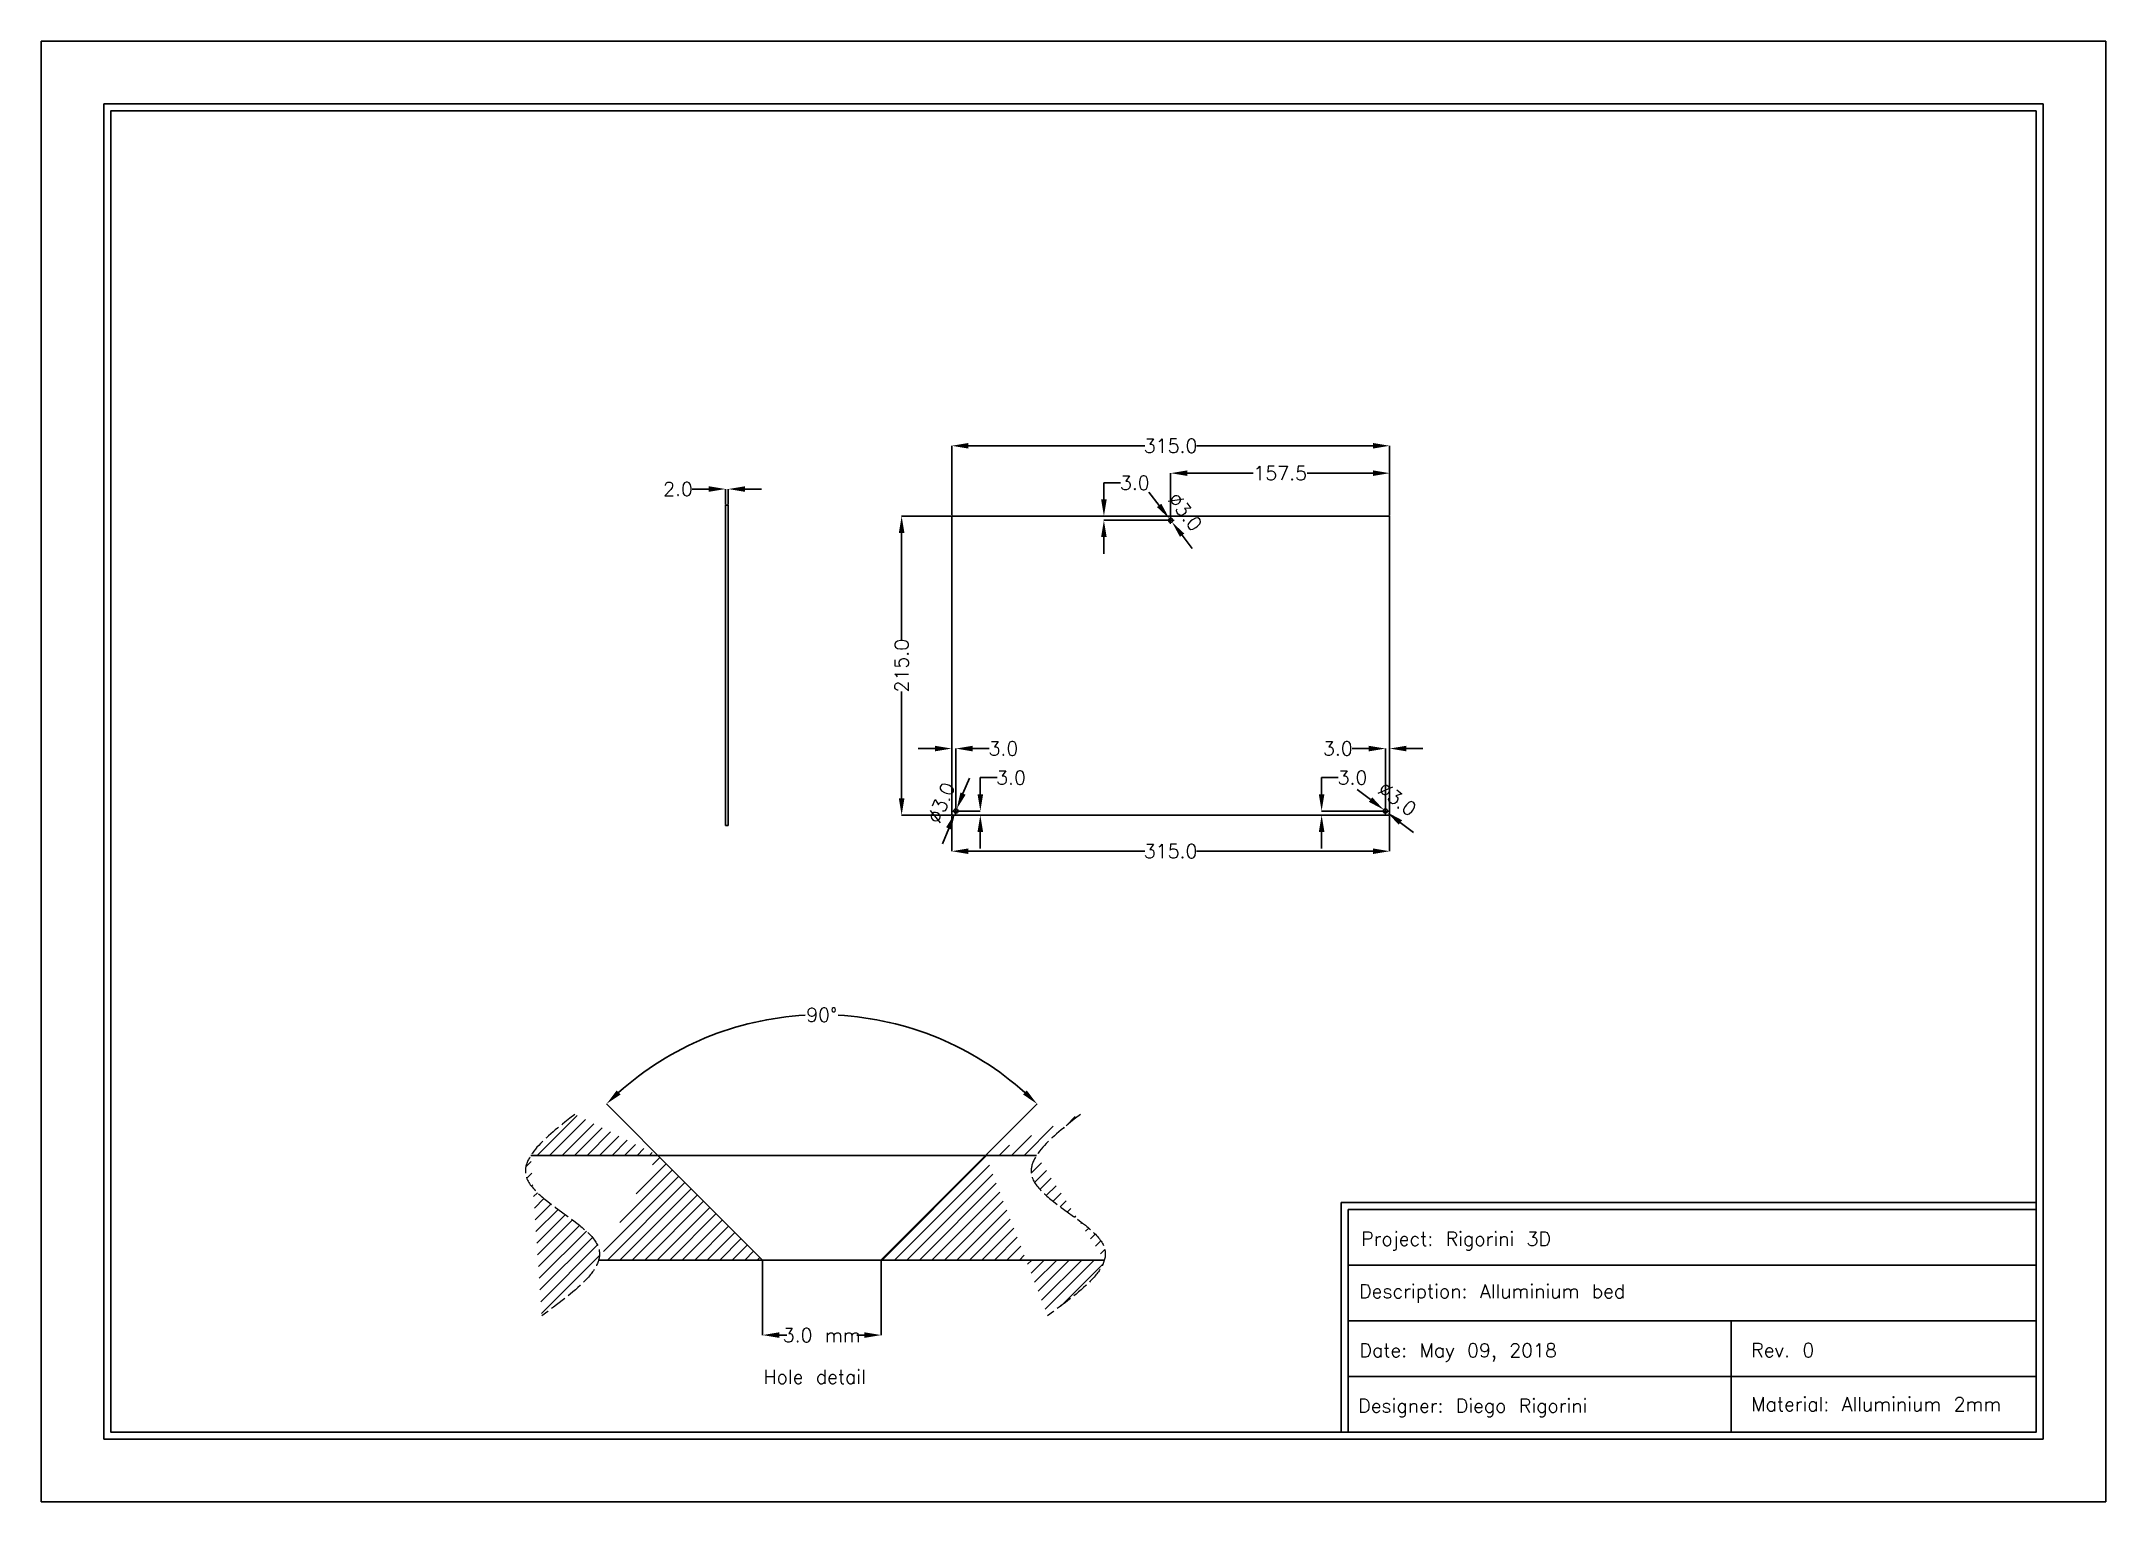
# Model space of a CAD drawing. Header units: millimetres. Extents: x -4601 to 5059, y -189 to 3749.
# Drawn here: x -3135 to -1650, y -189 to 861 of the extents above; entities that cross this region are included whole.
import ezdxf

# ---------------------------------------------------------------- set-up
doc = ezdxf.new("R2010")
doc.units = ezdxf.units.MM
doc.linetypes.add('ISO02W100', pattern=[15, 12, -3])
doc.layers.get('0').update_dxf_attribs({"lineweight": 25})
doc.layers.add('Construction', color=12, linetype='ISO02W100', lineweight=9)
doc.layers.add('DIMENSION', color=150, linetype='Continuous', lineweight=9)
doc.layers.add('NoPrint', color=3, linetype='Continuous', plot=False)
doc.styles.get("Standard").update_dxf_attribs({"font": 'txt.shx', "height": 10})
doc.dimstyles.get("Standard").update_dxf_attribs({"dimscale": 100, "dimtxt": 12, "dimasz": 12, "dimexe": 0, "dimexo": 0.5, "dimgap": 1, "dimtad": 0, "dimtoh": 1, "dimdec": 1, "dimzin": 0, "dimdsep": 46, "dimtxsty": 'Standard', "dimcen": 2.5, "dimadec": 0, "dimazin": 0, "dimtfac": 1, "dimtdec": 4, "dimtofl": 0, "dimtmove": 0, "dimatfit": 3, "dimfxl": 1, "dimtolj": 1, "dimtzin": 0, "dimarcsym": 0})

msp = doc.modelspace()

# ---------------------------------------------------------------- texts
at = {"char_height": 10, "width": 1362.861, "attachment_point": 1}
for s, insert in [('Project: Rigorini 3D', (-2185.46, 4.57)), ('Description: Alluminium bed', (-2186.94, -33.11)), ('Date: May 09, 2018', (-2186.69, -75.56)), ('Rev. 0', (-1904.87, -75.46)), ('Hole detail', (-2615.4, -94.54)), ('Designer: Diego Rigorini', (-2187.57, -115.37)), ('Material: Alluminium 2mm', (-1904.87, -114.32))]:
    msp.add_mtext(s, dxfattribs=dict(at, insert=insert))

# ---------------------------------------------------------------- blocks, each defined once
blk = doc.blocks.new('*D267')
at = {"layer": 'Defpoints', "color": 0}
for p in [(-2480, 519.2), (-2516, 304.2), (-2480, 304.2)]:
    blk.add_point(p, dxfattribs=at)
at = {"layer": 'DIMENSION', "color": 0, "lineweight": -2}
for p, q in [((-2480.5, 519.2), (-2516, 519.2)), ((-2516, 507.2), (-2516, 430.2)), ((-2516, 316.2), (-2516, 393.2)), ((-2480.5, 304.2), (-2516, 304.2))]:
    blk.add_line(p, q, dxfattribs=at)
at = {"layer": 'DIMENSION', "color": 0}
for points in [[(-2514, 507.2), (-2518, 507.2), (-2516, 519.2)], [(-2518, 316.2), (-2514, 316.2), (-2516, 304.2)]]:
    blk.add_solid(points, dxfattribs=at)
at = {"layer": 'DIMENSION', "color": 0, "insert": (-2516, 411.7), "char_height": 10, "attachment_point": 5, "rotation": 90}
blk.add_mtext('\\A1;215.0', dxfattribs=at)
blk = doc.blocks.new('*D268')
at = {"layer": 'Defpoints', "color": 0}
for p in [(-2480, 304.2), (-2165, 304.2), (-2165, 278.3)]:
    blk.add_point(p, dxfattribs=at)
at = {"layer": 'DIMENSION', "color": 0, "lineweight": -2}
for p, q in [((-2480, 303.7), (-2480, 278.3)), ((-2165, 303.7), (-2165, 278.3)), ((-2468, 278.3), (-2341, 278.3)), ((-2177, 278.3), (-2304, 278.3))]:
    blk.add_line(p, q, dxfattribs=at)
at = {"layer": 'DIMENSION', "color": 0}
for points in [[(-2468, 280.3), (-2468, 276.3), (-2480, 278.3)], [(-2177, 276.3), (-2177, 280.3), (-2165, 278.3)]]:
    blk.add_solid(points, dxfattribs=at)
at = {"layer": 'DIMENSION', "color": 0, "insert": (-2322.5, 278.3), "char_height": 10, "attachment_point": 5}
blk.add_mtext('\\A1;315.0', dxfattribs=at)
blk = doc.blocks.new('*D269')
at = {"layer": 'Defpoints', "color": 0}
for p in [(-2477, 352.1), (-2480, 306.7), (-2477, 307.2)]:
    blk.add_point(p, dxfattribs=at)
at = {"layer": 'DIMENSION', "color": 0, "lineweight": -2}
for p, q in [((-2492, 352.1), (-2504, 352.1)), ((-2480, 307.2), (-2480, 352.1)), ((-2477, 307.7), (-2477, 352.1)), ((-2465, 352.1), (-2453, 352.1))]:
    blk.add_line(p, q, dxfattribs=at)
at = {"layer": 'DIMENSION', "color": 0}
for points in [[(-2492, 350.1), (-2492, 354.1), (-2480, 352.1)], [(-2465, 354.1), (-2465, 350.1), (-2477, 352.1)]]:
    blk.add_solid(points, dxfattribs=at)
at = {"layer": 'DIMENSION', "color": 0, "insert": (-2442.8, 352.1), "char_height": 10, "attachment_point": 5}
blk.add_mtext('\\A1;3.0', dxfattribs=at)
blk = doc.blocks.new('*D270')
at = {"layer": 'Defpoints', "color": 0}
for p in [(-2168, 352.1), (-2168, 307.2), (-2165, 307.7)]:
    blk.add_point(p, dxfattribs=at)
at = {"layer": 'DIMENSION', "color": 0, "lineweight": -2}
for p, q in [((-2180, 352.1), (-2192, 352.1)), ((-2168, 307.7), (-2168, 352.1)), ((-2165, 308.2), (-2165, 352.1)), ((-2153, 352.1), (-2141, 352.1))]:
    blk.add_line(p, q, dxfattribs=at)
at = {"layer": 'DIMENSION', "color": 0}
for points in [[(-2180, 350.1), (-2180, 354.1), (-2168, 352.1)], [(-2153, 354.1), (-2153, 350.1), (-2165, 352.1)]]:
    blk.add_solid(points, dxfattribs=at)
at = {"layer": 'DIMENSION', "color": 0, "insert": (-2202.2, 352.1), "char_height": 10, "attachment_point": 5}
blk.add_mtext('\\A1;3.0', dxfattribs=at)
blk = doc.blocks.new('*D271')
at = {"layer": 'Defpoints', "color": 0}
for p in [(-2480.5, 304.2), (-2477, 307.2), (-2459.4, 307.2)]:
    blk.add_point(p, dxfattribs=at)
at = {"layer": 'DIMENSION', "color": 0, "lineweight": -2}
for p, q in [((-2459.4, 331.2), (-2447.4, 331.2)), ((-2459.4, 319.2), (-2459.4, 331.2)), ((-2480, 304.2), (-2459.4, 304.2)), ((-2476.5, 307.2), (-2459.4, 307.2)), ((-2459.4, 292.2), (-2459.4, 280.2))]:
    blk.add_line(p, q, dxfattribs=at)
at = {"layer": 'DIMENSION', "color": 0}
for points in [[(-2461.4, 319.2), (-2457.4, 319.2), (-2459.4, 307.2)], [(-2457.4, 292.2), (-2461.4, 292.2), (-2459.4, 304.2)]]:
    blk.add_solid(points, dxfattribs=at)
at = {"layer": 'DIMENSION', "color": 0, "insert": (-2437.3, 331.2), "char_height": 10, "attachment_point": 5}
blk.add_mtext('\\A1;3.0', dxfattribs=at)
blk = doc.blocks.new('*D272')
at = {"layer": 'Defpoints', "color": 0}
for p in [(-2213.9, 307.2), (-2168, 307.2), (-2167.5, 304.2)]:
    blk.add_point(p, dxfattribs=at)
at = {"layer": 'DIMENSION', "color": 0, "lineweight": -2}
for p, q in [((-2213.9, 331.2), (-2201.9, 331.2)), ((-2213.9, 319.2), (-2213.9, 331.2)), ((-2168.5, 307.2), (-2213.9, 307.2)), ((-2168, 304.2), (-2213.9, 304.2)), ((-2213.9, 292.2), (-2213.9, 280.2))]:
    blk.add_line(p, q, dxfattribs=at)
at = {"layer": 'DIMENSION', "color": 0}
for points in [[(-2215.9, 319.2), (-2211.9, 319.2), (-2213.9, 307.2)], [(-2211.9, 292.2), (-2215.9, 292.2), (-2213.9, 304.2)]]:
    blk.add_solid(points, dxfattribs=at)
at = {"layer": 'DIMENSION', "color": 0, "insert": (-2191.7, 331.2), "char_height": 10, "attachment_point": 5}
blk.add_mtext('\\A1;3.0', dxfattribs=at)
blk = doc.blocks.new('*D273')
at = {"layer": 'Defpoints', "color": 0}
for p in [(-2165, 569.8), (-2480, 519.2), (-2165, 519.2)]:
    blk.add_point(p, dxfattribs=at)
at = {"layer": 'DIMENSION', "color": 0, "lineweight": -2}
for p, q in [((-2480, 519.7), (-2480, 569.8)), ((-2468, 569.8), (-2341, 569.8)), ((-2177, 569.8), (-2304, 569.8)), ((-2165, 519.7), (-2165, 569.8))]:
    blk.add_line(p, q, dxfattribs=at)
at = {"layer": 'DIMENSION', "color": 0}
for points in [[(-2468, 571.8), (-2468, 567.8), (-2480, 569.8)], [(-2177, 567.8), (-2177, 571.8), (-2165, 569.8)]]:
    blk.add_solid(points, dxfattribs=at)
at = {"layer": 'DIMENSION', "color": 0, "insert": (-2322.5, 569.8), "char_height": 10, "attachment_point": 5}
blk.add_mtext('\\A1;315.0', dxfattribs=at)
blk = doc.blocks.new('*D274')
at = {"layer": 'Defpoints', "color": 0}
for p in [(-2322.5, 550.1), (-2322.5, 516.2), (-2165, 519.2)]:
    blk.add_point(p, dxfattribs=at)
at = {"layer": 'DIMENSION', "color": 0, "lineweight": -2}
for p, q in [((-2322.5, 516.7), (-2322.5, 550.1)), ((-2310.5, 550.1), (-2263.1, 550.1)), ((-2177, 550.1), (-2224.4, 550.1)), ((-2165, 519.7), (-2165, 550.1))]:
    blk.add_line(p, q, dxfattribs=at)
at = {"layer": 'DIMENSION', "color": 0}
for points in [[(-2310.5, 552.1), (-2310.5, 548.1), (-2322.5, 550.1)], [(-2177, 548.1), (-2177, 552.1), (-2165, 550.1)]]:
    blk.add_solid(points, dxfattribs=at)
at = {"layer": 'DIMENSION', "color": 0, "insert": (-2243.7, 550.1), "char_height": 10, "attachment_point": 5}
blk.add_mtext('\\A1;157.5', dxfattribs=at)
blk = doc.blocks.new('*D275')
at = {"layer": 'Defpoints', "color": 0}
for p in [(-2480, 519.2), (-2370.5, 519.2), (-2322.5, 516.2)]:
    blk.add_point(p, dxfattribs=at)
at = {"layer": 'DIMENSION', "color": 0, "lineweight": -2}
for p, q in [((-2370.5, 543.2), (-2358.5, 543.2)), ((-2370.5, 531.2), (-2370.5, 543.2)), ((-2479.5, 519.2), (-2370.5, 519.2)), ((-2323, 516.2), (-2370.5, 516.2)), ((-2370.5, 504.2), (-2370.5, 492.2))]:
    blk.add_line(p, q, dxfattribs=at)
at = {"layer": 'DIMENSION', "color": 0}
for points in [[(-2372.5, 531.2), (-2368.5, 531.2), (-2370.5, 519.2)], [(-2368.5, 504.2), (-2372.5, 504.2), (-2370.5, 516.2)]]:
    blk.add_solid(points, dxfattribs=at)
at = {"layer": 'DIMENSION', "color": 0, "insert": (-2348.3, 543.2), "char_height": 10, "attachment_point": 5}
blk.add_mtext('\\A1;3.0', dxfattribs=at)
blk = doc.blocks.new('*D276')
at = {"layer": 'Defpoints', "color": 0}
for p in [(-2323.4, 517.4), (-2321.6, 515)]:
    blk.add_point(p, dxfattribs=at)
at = {"layer": 'DIMENSION', "color": 0, "lineweight": -2}
for p, q in [((-2330.7, 526.9), (-2338.1, 536.4)), ((-2314.2, 505.5), (-2306.9, 496))]:
    blk.add_line(p, q, dxfattribs=at)
at = {"layer": 'DIMENSION', "color": 0}
for p, q in [((-2325, 516.2), (-2320, 516.2)), ((-2322.5, 513.7), (-2322.5, 518.7))]:
    blk.add_line(p, q, dxfattribs=at)
for points in [[(-2332.3, 525.7), (-2329.2, 528.1), (-2323.4, 517.4)], [(-2312.7, 506.7), (-2315.8, 504.3), (-2321.6, 515)]]:
    blk.add_solid(points, dxfattribs=at)
at = {"layer": 'DIMENSION', "color": 0, "insert": (-2312.1, 522.3), "char_height": 10, "attachment_point": 5, "rotation": 307.693}
blk.add_mtext('\\A1;{\\Q0;%%c}3.0', dxfattribs=at)
blk = doc.blocks.new('*D277')
at = {"layer": 'Defpoints', "color": 0}
for p in [(-2477.6, 305.8), (-2476.4, 308.6)]:
    blk.add_point(p, dxfattribs=at)
at = {"layer": 'DIMENSION', "color": 0, "lineweight": -2}
for p, q in [((-2471.9, 319.7), (-2467.3, 330.8)), ((-2482.1, 294.7), (-2486.6, 283.6))]:
    blk.add_line(p, q, dxfattribs=at)
at = {"layer": 'DIMENSION', "color": 0}
for p, q in [((-2479.5, 307.2), (-2474.5, 307.2)), ((-2477, 304.7), (-2477, 309.7))]:
    blk.add_line(p, q, dxfattribs=at)
for points in [[(-2473.7, 320.5), (-2470, 318.9), (-2476.4, 308.6)], [(-2480.3, 293.9), (-2484, 295.5), (-2477.6, 305.8)]]:
    blk.add_solid(points, dxfattribs=at)
at = {"layer": 'DIMENSION', "color": 0, "insert": (-2487.5, 313.1), "char_height": 10, "attachment_point": 5, "rotation": 67.767}
blk.add_mtext('\\A1;{\\Q0;%%c}3.0', dxfattribs=at)
blk = doc.blocks.new('*D278')
at = {"layer": 'Defpoints', "color": 0}
for p in [(-2169.2, 308.1), (-2166.8, 306.3)]:
    blk.add_point(p, dxfattribs=at)
at = {"layer": 'DIMENSION', "color": 0, "lineweight": -2}
for p, q in [((-2178.7, 315.4), (-2188.3, 322.6)), ((-2157.3, 299), (-2147.7, 291.7))]:
    blk.add_line(p, q, dxfattribs=at)
at = {"layer": 'DIMENSION', "color": 0}
for p, q in [((-2170.5, 307.2), (-2165.5, 307.2)), ((-2168, 304.7), (-2168, 309.7))]:
    blk.add_line(p, q, dxfattribs=at)
for points in [[(-2179.9, 313.8), (-2177.5, 317), (-2169.2, 308.1)], [(-2156, 300.6), (-2158.5, 297.4), (-2166.8, 306.3)]]:
    blk.add_solid(points, dxfattribs=at)
at = {"layer": 'DIMENSION', "color": 0, "insert": (-2159.5, 315.8), "char_height": 10, "attachment_point": 5, "rotation": 322.71}
blk.add_mtext('\\A1;{\\Q0;%%c}3.0', dxfattribs=at)
blk = doc.blocks.new('*D279')
at = {"layer": 'Defpoints', "color": 0}
for p in [(-2642.7, 538.7), (-2642.7, 527.2), (-2640.7, 527.2)]:
    blk.add_point(p, dxfattribs=at)
at = {"layer": 'DIMENSION', "color": 0, "lineweight": -2}
for p, q in [((-2654.7, 538.7), (-2666.7, 538.7)), ((-2642.7, 527.7), (-2642.7, 538.7)), ((-2640.7, 527.7), (-2640.7, 538.7)), ((-2628.7, 538.7), (-2616.7, 538.7))]:
    blk.add_line(p, q, dxfattribs=at)
at = {"layer": 'DIMENSION', "color": 0}
for points in [[(-2654.7, 536.7), (-2654.7, 540.7), (-2642.7, 538.7)], [(-2628.7, 540.7), (-2628.7, 536.7), (-2640.7, 538.7)]]:
    blk.add_solid(points, dxfattribs=at)
at = {"layer": 'DIMENSION', "color": 0, "insert": (-2676.9, 538.7), "char_height": 10, "attachment_point": 5}
blk.add_mtext('\\A1;2.0', dxfattribs=at)
blk = doc.blocks.new('*D298')
at = {"layer": 'Defpoints', "color": 0}
for p in [(-2616.1, -15.7), (-2530.8, -15.7), (-2530.8, -69.6)]:
    blk.add_point(p, dxfattribs=at)
at = {"layer": 'DIMENSION', "color": 0, "lineweight": -2}
for p, q in [((-2616.1, -16.2), (-2616.1, -69.6)), ((-2530.8, -16.2), (-2530.8, -69.6)), ((-2604.1, -69.6), (-2598.6, -69.6)), ((-2542.8, -69.6), (-2548.3, -69.6))]:
    blk.add_line(p, q, dxfattribs=at)
at = {"layer": 'DIMENSION', "color": 0}
for points in [[(-2604.1, -67.6), (-2604.1, -71.6), (-2616.1, -69.6)], [(-2542.8, -71.6), (-2542.8, -67.6), (-2530.8, -69.6)]]:
    blk.add_solid(points, dxfattribs=at)
at = {"layer": 'DIMENSION', "color": 0, "insert": (-2573.5, -69.6), "char_height": 10, "attachment_point": 5}
blk.add_mtext('\\A1;3.0 mm', dxfattribs=at)
blk = doc.blocks.new('*D300')
at = {"layer": 'Defpoints', "color": 0}
for p in [(-2516.8, 153.2), (-2457.3, 57.9), (-2675.9, 44.1), (-2573.5, -58.3)]:
    blk.add_point(p, dxfattribs=at)
at = {"layer": 'DIMENSION', "color": 0, "lineweight": -2}
for p, q in [((-2676.2, 44.5), (-2728.3, 96.6)), ((-2457, 58.2), (-2418.6, 96.6))]:
    blk.add_line(p, q, dxfattribs=at)
for start, end in [(93.0978, 131.8597), (48.1403, 86.9022)]:
    blk.add_arc((-2573.5, -58.3), 219, start, end, dxfattribs=at)
at = {"layer": 'DIMENSION', "color": 0}
for points in [[(-2721, 106.3), (-2718.2, 103.4), (-2728.3, 96.6)], [(-2428.7, 103.4), (-2426, 106.3), (-2418.6, 96.6)]]:
    blk.add_solid(points, dxfattribs=at)
at = {"layer": 'DIMENSION', "color": 0, "insert": (-2573.5, 160.7), "char_height": 10, "attachment_point": 5}
blk.add_mtext('\\A1;90%%d', dxfattribs=at)

# ---------------------------------------------------------------- dimensions: what is measured, and where the dimension line sits
at = {"layer": 'DIMENSION'}
for base, p1, p2, picture, middle in [((-2165, 569.78), (-2480, 519.2), (-2165, 519.2), '*D273', (-2322.5, 569.78)), ((-2322.5, 550.11), (-2165, 519.2), (-2322.5, 516.2), '*D274', (-2243.75, 550.11)), ((-2642.7, 538.7), (-2640.7, 527.2), (-2642.7, 527.2), '*D279', (-2676.86, 538.7)), ((-2477, 352.15), (-2480, 306.7), (-2477, 307.2), '*D269', (-2442.83, 352.15)), ((-2168, 352.15), (-2165, 307.7), (-2168, 307.2), '*D270', (-2202.16, 352.15)), ((-2165, 278.34), (-2480, 304.2), (-2165, 304.2), '*D268', (-2322.5, 278.34))]:
    dim = msp.add_linear_dim(base=base, p1=p1, p2=p2, dimstyle='Standard', override={"dimscale": 1, "dimlfac": 1, "dimtxsty": 'Standard', "dimsah": 1, "dimtolj": 1}, dxfattribs=at)
    dim.commit()
    dim.dimension.update_dxf_attribs({"geometry": picture, "text_midpoint": middle})
for base, p1, p2, picture, middle in [((-2370.5, 519.2), (-2322.5, 516.2), (-2480, 519.2), '*D275', (-2348.33, 543.2)), ((-2515.99, 304.2), (-2480, 519.2), (-2480, 304.2), '*D267', (-2515.99, 411.7)), ((-2459.45, 307.2), (-2480.5, 304.2), (-2477, 307.2), '*D271', (-2437.28, 331.2)), ((-2213.87, 307.2), (-2167.5, 304.2), (-2168, 307.2), '*D272', (-2191.7, 331.2))]:
    dim = msp.add_linear_dim(base=base, p1=p1, p2=p2, angle=90, dimstyle='Standard', override={"dimscale": 1, "dimlfac": 1, "dimtxsty": 'Standard', "dimsah": 1, "dimtolj": 1}, dxfattribs=at)
    dim.commit()
    dim.dimension.update_dxf_attribs({"geometry": picture, "text_midpoint": middle})
for p1, p2, picture, middle in [((-2323.41, 517.39), (-2321.58, 515.01), '*D276', (-2312.08, 522.35)), ((-2477.56, 305.81), (-2476.43, 308.59), '*D277', (-2487.54, 313.13)), ((-2169.19, 308.11), (-2166.8, 306.29), '*D278', (-2159.53, 315.84))]:
    dim = msp.add_diameter_dim_2p(p1=p1, p2=p2, text='{\\Q0;%%c}3.0', dimstyle='Standard', override={"dimscale": 1, "dimlfac": 1, "dimtxsty": 'Standard', "dimsah": 1, "dimse1": 1, "dimse2": 1, "dimtmove": 2, "dimtolj": 1}, dxfattribs=at)
    dim.commit()
    dim.dimension.update_dxf_attribs({"geometry": picture, "text_midpoint": middle, "dimtype": 163})
dim = msp.add_angular_dim_3p(base=(-2516.79, 153.24), center=(-2573.47, -58.27), p1=(-2675.89, 44.15), p2=(-2457.34, 57.85), dimstyle='Standard', override={"dimscale": 1, "dimlfac": 1, "dimtxsty": 'Standard', "dimsah": 1, "dimtdec": 0, "dimtolj": 1}, dxfattribs=at)
dim.commit()
dim.dimension.update_dxf_attribs({"geometry": '*D300', "text_midpoint": (-2573.47, 160.7)})
dim = msp.add_linear_dim(base=(-2530.85, -69.58), p1=(-2616.09, -15.65), p2=(-2530.85, -15.65), text='3.0 mm', dimstyle='Standard', override={"dimscale": 1, "dimlfac": 1, "dimtxsty": 'Standard', "dimsah": 1, "dimtolj": 1}, dxfattribs=at)
dim.commit()
dim.dimension.update_dxf_attribs({"geometry": '*D298', "text_midpoint": (-2573.47, -69.58)})

# ---------------------------------------------------------------- hatches: boundary and pattern name
h = msp.add_hatch()
h.set_pattern_fill('ANSI31', color=256, scale=2, style=0)
edge = h.paths.add_edge_path()
edge.add_line((-2616.09, -15.65), (-2691.32, 59.59))
edge.add_spline(control_points=[(-2751.09, 89.11), (-2770.26, 74.12), (-2814.71, 39.39), (-2702.67, -3.09), (-2752.08, -39.05), (-2774.89, -55.65)], knot_values=[0, 0, 0, 0, 56.2227504, 130.3006023, 193.8323352, 193.8323352, 193.8323352, 193.8323352], degree=3, periodic=0)
edge.add_line((-2733.97, -15.65), (-2616.09, -15.65))
edge.add_line((-2782.77, 59.59), (-2691.32, 59.59))
h = msp.add_hatch()
h.set_pattern_fill('ANSI31', color=256, scale=2, style=0)
edge = h.paths.add_edge_path()
edge.add_line((-2530.85, -15.65), (-2455.61, 59.59))
edge.add_spline(control_points=[(-2387.28, 89.11), (-2406.45, 74.12), (-2450.9, 39.39), (-2338.86, -3.09), (-2388.27, -39.05), (-2411.09, -55.65)], knot_values=[0, 0, 0, 0, 56.2227504, 130.3006023, 193.8323352, 193.8323352, 193.8323352, 193.8323352], degree=3, periodic=0)
edge.add_line((-2455.61, 59.59), (-2418.96, 59.59))
edge.add_line((-2530.85, -15.65), (-2370.17, -15.65))

# ---------------------------------------------------------------- linework, layer by layer
for p, q in [((-2642.7, 527.2), (-2642.7, 296.7)), ((-2640.7, 527.2), (-2642.7, 527.2)), ((-2640.7, 296.7), (-2640.7, 527.2)), ((-2480, 304.2), (-2480, 519.2)), ((-2165, 519.2), (-2480, 519.2)), ((-2165, 304.2), (-2165, 519.2)), ((-2480, 304.2), (-2165, 304.2)), ((-2642.7, 296.7), (-2640.7, 296.7)), ((-2782.77, 59.59), (-2691.32, 59.59)), ((-2616.09, -15.65), (-2691.32, 59.59)), ((-2691.32, 59.59), (-2691.32, 59.59)), ((-2691.32, 59.59), (-2455.61, 59.59)), ((-2530.85, -15.65), (-2455.61, 59.59)), ((-2455.61, 59.59), (-2455.61, 59.59)), ((-2455.61, 59.59), (-2418.96, 59.59)), ((-2199.77, 25.61), (-1699.88, 25.61)), ((-2199.77, 25.61), (-2199.77, -139.39)), ((-2194.77, 20.61), (-1699.88, 20.61)), ((-2194.77, 20.61), (-2194.77, -139.39)), ((-2733.97, -15.65), (-2616.09, -15.65)), ((-2616.09, -15.65), (-2530.85, -15.65)), ((-2530.85, -15.65), (-2370.17, -15.65)), ((-2194.77, -19.39), (-1699.88, -19.39)), ((-2194.77, -59.39), (-1699.88, -59.39)), ((-1919.24, -59.39), (-1919.24, -139.39)), ((-2194.77, -99.39), (-1699.88, -99.39))]:
    msp.add_line(p, q)
for points in [[(-1694.88, 815.61), (-1694.88, -144.39), (-3089.88, -144.39), (-3089.88, 815.61)], [(-1699.88, 810.61), (-1699.88, -139.39), (-3084.88, -139.39), (-3084.88, 810.61)]]:
    msp.add_lwpolyline(points, close=True)
for centre in [(-2322.5, 516.2), (-2477, 307.2), (-2168, 307.2)]:
    msp.add_circle(centre, 1.5)
at = {"layer": 'Construction'}
for points in [[(-2751.09, 89.11), (-2786.32, 45.3), (-2733.94, -7.08), (-2774.89, -55.65)], [(-2387.28, 89.11), (-2422.51, 45.3), (-2370.13, -7.08), (-2411.09, -55.65)]]:
    msp.add_spline(points, degree=3, dxfattribs=at)
at = {"layer": 'NoPrint'}
msp.add_lwpolyline([(-1649.88, 860.61), (-1649.88, -189.39), (-3134.88, -189.39), (-3134.88, 860.61)], close=True, dxfattribs=at)

msp.set_redraw_order([(e.dxf.handle, doc.entitydb.next_handle()) for e in msp.query("TEXT MTEXT ATTDEF DIMENSION ARC_DIMENSION")])  # texts and dimensions are drawn at this point

doc.saveas('drawing.dxf')
